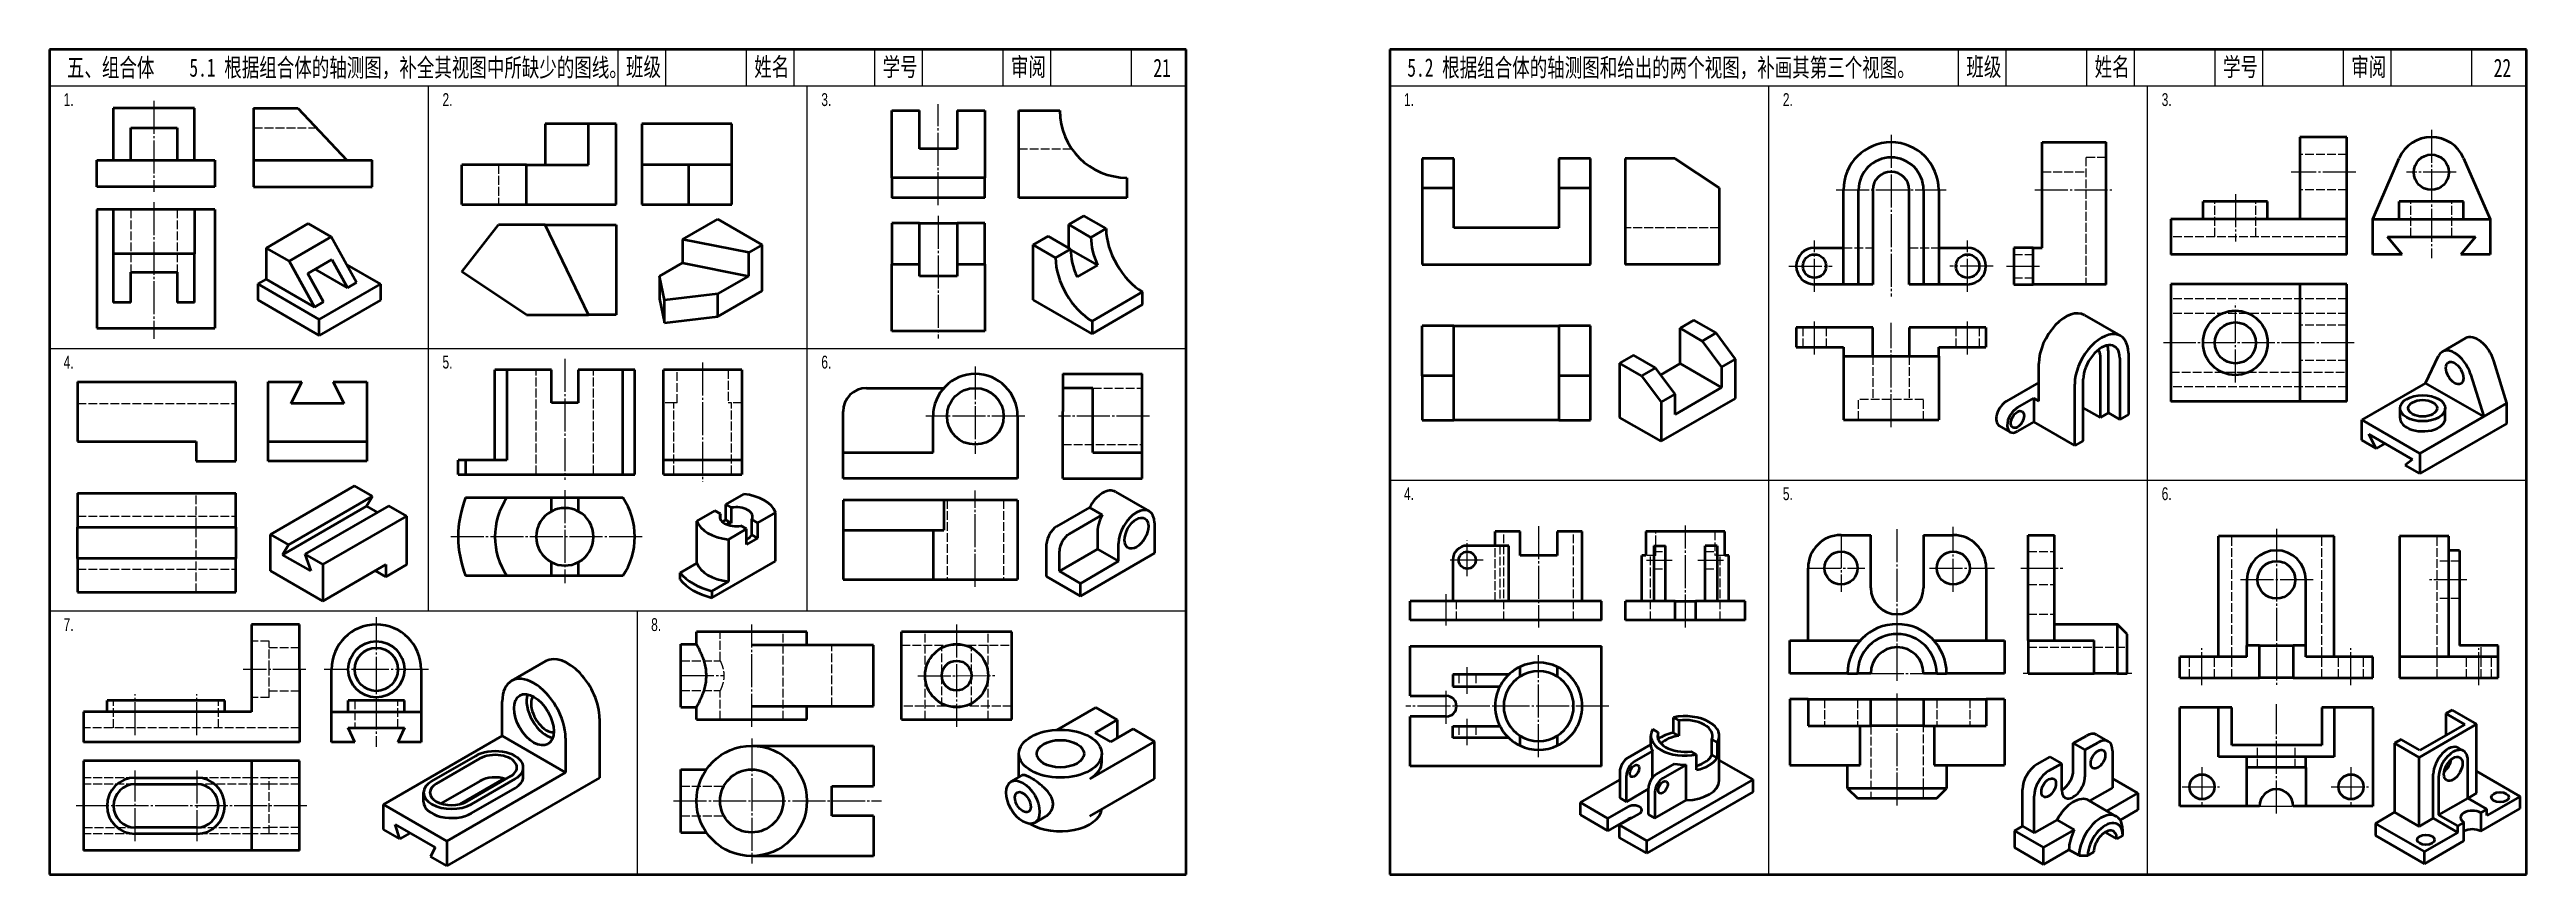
# Model space of a CAD drawing. Header units: millimetres. Extents: x 94 to 2877, y 87 to 1089.
# Drawn here: x 94 to 770, y 396 to 621 of the extents above; entities that cross this region are included whole.
import ezdxf

# ---------------------------------------------------------------- set-up
doc = ezdxf.new("R2010")
doc.units = ezdxf.units.MM
doc.header["$LTSCALE"] = 0.6
doc.linetypes.add('myCENTER', pattern=[18, 15, -1, 1, -1])
doc.linetypes.add('myHIDDEN', pattern=[5, 4, -1])
for name, color, linetype, lineweight in [('中心线', 7, 'myCENTER', 25), ('标题文字', 7, 'Continuous', 25), ('答案中心线', 1, 'myCENTER', 25), ('答案粗实线', 1, 'Continuous', 50), ('答案虚线', 1, 'myHIDDEN', 25), ('粗实线', 7, 'Continuous', 50), ('细实线', 7, 'Continuous', 25), ('虚线', 7, 'myHIDDEN', 25), ('轴测图', 7, 'Continuous', 50)]:
    doc.layers.add(name, color=color, linetype=linetype, lineweight=lineweight)
doc.styles.add('标题汉字1-5号', font='', dxfattribs={"width": 0.7, "height": 5})
doc.styles.add('标题汉字2-3.5号', font='', dxfattribs={"width": 0.7, "height": 3.5})
doc.styles.get('标题汉字1-5号').set_extended_font_data('SimSun')
doc.styles.get('标题汉字2-3.5号').set_extended_font_data('FZFangSong-Z02')

msp = doc.modelspace()

# ---------------------------------------------------------------- texts
at = {"layer": '标题文字', "width": 0.7}
for s, height, style, p in [('五、组合体\u3000  5.1 根据组合体的轴测图，补全其视图中所缺少的图线。', 5, '标题汉字1-5号', (98.812, 613.551)), ('班级', 5, '标题汉字1-5号', (251.303, 613.717)), ('姓名', 5, '标题汉字1-5号', (286.303, 613.717)), ('学号', 5, '标题汉字1-5号', (321.303, 613.717)), ('审阅', 5, '标题汉字1-5号', (356.303, 613.717)), ('21', 5, '标题汉字1-5号', (395.135, 613.448)), ('5.2 根据组合体的轴测图和给出的两个视图，补画其第三个视图。', 5, '标题汉字1-5号', (464.403, 613.551)), ('班级', 5, '标题汉字1-5号', (616.894, 613.717)), ('姓名', 5, '标题汉字1-5号', (651.894, 613.717)), ('学号', 5, '标题汉字1-5号', (686.894, 613.717)), ('审阅', 5, '标题汉字1-5号', (721.894, 613.717)), ('22', 5, '标题汉字1-5号', (760.725, 613.448)), ('1.', 3.5, '标题汉字2-3.5号', (97.915, 605.546)), ('2.', 3.5, '标题汉字2-3.5号', (201.249, 605.546)), ('3.', 3.5, '标题汉字2-3.5号', (304.582, 605.546)), ('1.', 3.5, '标题汉字2-3.5号', (463.506, 605.546)), ('2.', 3.5, '标题汉字2-3.5号', (566.84, 605.546)), ('3.', 3.5, '标题汉字2-3.5号', (670.173, 605.546)), ('4.', 3.5, '标题汉字2-3.5号', (97.915, 533.946)), ('5.', 3.5, '标题汉字2-3.5号', (201.249, 533.946)), ('6.', 3.5, '标题汉字2-3.5号', (304.582, 533.946)), ('4.', 3.5, '标题汉字2-3.5号', (463.506, 498.046)), ('5.', 3.5, '标题汉字2-3.5号', (566.84, 498.046)), ('6.', 3.5, '标题汉字2-3.5号', (670.173, 498.046)), ('7.', 3.5, '标题汉字2-3.5号', (97.915, 462.346)), ('8.', 3.5, '标题汉字2-3.5号', (258.164, 462.346))]:
    msp.add_text(s, height=height, dxfattribs=dict(at, style=style)).set_placement(p)

# ---------------------------------------------------------------- linework, layer by layer
at = {"layer": '中心线'}
for p, q in [((122.526, 606.951), (122.526, 582.133)), ((336.5, 578.472), (336.5, 606.016)), ((596.363, 597.647), (596.363, 553.632)), ((743.726, 599.086), (743.726, 564.066)), ((581.371, 582.655), (611.355, 582.655)), ((635.603, 582.655), (657.018, 582.655)), ((690.266, 581.486), (690.266, 568.572)), ((723.129, 587.486), (705.491, 587.486)), ((750.526, 587.486), (736.926, 587.486)), ((122.526, 579.339), (122.526, 542.041)), ((336.5, 575.614), (336.5, 542.117)), ((575.485, 554.908), (575.485, 568.855)), ((617.24, 554.908), (617.24, 568.855)), ((568.512, 561.881), (580.341, 561.881)), ((624.214, 561.881), (612.384, 561.881)), ((627.809, 561.881), (637.162, 561.881)), ((234.636, 536.597), (234.636, 503.597)), ((272.221, 535.57), (272.221, 503.069)), ((346.585, 534.455), (346.585, 510.703)), ((360.121, 520.92), (333.05, 520.92)), ((394.114, 520.92), (369.239, 520.92)), ((234.636, 500.741), (234.636, 475.359)), ((346.585, 474.379), (346.585, 500.681)), ((255.712, 488.05), (203.535, 488.05)), ((480.763, 477.343), (480.763, 487.013)), ((500.244, 490.962), (500.244, 463.321)), ((582.717, 488.537), (582.717, 473.037)), ((598.017, 448.737), (598.017, 490.737)), ((613.317, 473.037), (613.317, 490.737)), ((485.094, 481.675), (475.816, 481.675)), ((573.717, 479.537), (589.217, 479.537)), ((606.817, 479.537), (624.603, 479.537)), ((631.719, 479.537), (643.181, 479.537)), ((753.423, 476.316), (743.158, 476.316)), ((475.051, 463.83), (475.051, 472.391)), ((183.21, 466.117), (183.21, 430.729)), ((285.589, 436.214), (285.589, 464.098)), ((341.488, 464.098), (341.488, 436.214)), ((500.244, 427.967), (500.244, 455.726)), ((756.705, 447.585), (756.705, 457.638)), ((164.024, 451.891), (146.89, 451.891)), ((197.437, 451.891), (168.983, 451.891)), ((266.309, 450.177), (278.01, 450.177)), ((330.893, 450.154), (352.084, 450.179)), ((475.051, 437.053), (475.051, 446.639)), ((480.763, 445.254), (480.763, 452.483)), ((590.817, 450.737), (605.217, 450.737)), ((633.719, 450.737), (632.363, 450.737)), ((662.074, 450.737), (660.719, 450.737)), ((117.422, 433.923), (117.422, 445.098)), ((134.237, 433.923), (134.237, 445.098)), ((519.367, 441.846), (463.993, 441.846)), ((701.455, 412.588), (701.455, 442.392)), ((285.589, 433.039), (285.589, 398.961)), ((480.763, 431.21), (480.763, 438.439)), ((117.422, 405.018), (117.422, 424.334)), ((134.237, 424.334), (134.237, 405.018)), ((675.771, 419.853), (686.55, 419.853)), ((681.161, 425.243), (681.161, 414.463)), ((716.397, 419.853), (727.176, 419.853)), ((721.786, 425.243), (721.786, 414.463)), ((164.28, 414.676), (101.359, 414.676)), ((264.309, 416), (321.018, 416)), ((696.845, 414.588), (706.065, 414.588))]:
    msp.add_line(p, q, dxfattribs=at)
at = {"layer": '答案中心线'}
for p, q in [((690.266, 530.155), (690.266, 551.755)), ((575.485, 537.791), (575.485, 547.144)), ((596.363, 517.935), (596.363, 546.366)), ((617.24, 537.791), (617.24, 547.144)), ((722.666, 540.955), (670.666, 540.955)), ((540.249, 463.274), (540.249, 491.137)), ((701.455, 490.232), (701.455, 447.552)), ((529.613, 481.675), (536.63, 481.675)), ((543.656, 481.675), (550.674, 481.675)), ((711.492, 476.316), (691.418, 476.316)), ((681.161, 447.585), (681.161, 457.638)), ((721.786, 447.585), (721.786, 457.638)), ((598.017, 414.726), (598.017, 445.726))]:
    msp.add_line(p, q, dxfattribs=at)
at = {"layer": '答案粗实线', "extrusion": (0, 1, 0)}
for p, q in [((241.125, 589.475), (241.125, 600.692)), ((229.222, 589.475), (241.125, 589.475)), ((349.175, 585.999), (323.825, 585.999)), ((218.837, 533.57), (218.837, 508.986)), ((250.434, 505.069), (250.434, 533.57)), ((153.667, 514.081), (180.667, 514.081)), ((207.57, 508.986), (207.57, 505.069)), ((218.837, 508.986), (215.56, 508.986)), ((550.988, 489.496), (529.511, 489.496)), ((529.511, 489.496), (529.511, 482.962)), ((550.988, 482.962), (550.988, 489.496)), ((685.654, 455.308), (685.654, 488.232)), ((717.256, 488.232), (685.654, 488.232)), ((717.256, 455.308), (717.256, 488.232)), ((529.511, 482.962), (528.37, 482.962)), ((528.37, 470.534), (528.37, 482.962)), ((531.613, 485.625), (534.842, 485.625)), ((531.613, 485.625), (531.613, 481.675)), ((531.613, 481.675), (531.613, 470.534)), ((534.842, 481.675), (534.842, 485.625)), ((534.842, 470.534), (534.842, 481.675)), ((545.656, 481.675), (545.656, 485.625)), ((548.886, 485.625), (545.656, 485.625)), ((545.656, 470.534), (545.656, 481.675)), ((548.886, 485.625), (548.886, 481.675)), ((548.886, 481.675), (548.886, 470.534)), ((552.128, 482.962), (550.988, 482.962)), ((552.128, 470.534), (552.128, 482.962)), ((693.418, 476.316), (693.418, 458.376)), ((709.492, 458.376), (709.492, 476.316)), ((523.905, 465.274), (523.905, 470.534)), ((537.456, 470.534), (523.905, 470.534)), ((537.456, 465.274), (537.456, 470.534)), ((537.456, 470.534), (543.042, 470.534)), ((543.042, 470.534), (543.042, 465.274)), ((556.593, 470.534), (543.042, 470.534)), ((556.593, 465.274), (556.593, 470.534)), ((537.456, 465.274), (523.905, 465.274)), ((543.042, 465.274), (537.456, 465.274)), ((556.593, 465.274), (543.042, 465.274)), ((300.628, 458.484), (285.589, 458.484)), ((693.418, 455.308), (675.134, 455.308)), ((675.134, 449.552), (675.134, 455.308)), ((693.418, 455.308), (693.418, 458.376)), ((696.845, 458.376), (693.418, 458.376)), ((696.845, 449.552), (696.845, 458.376)), ((696.845, 458.376), (706.065, 458.376)), ((709.492, 458.376), (706.065, 458.376)), ((706.065, 458.376), (706.065, 449.552)), ((709.492, 455.308), (709.492, 458.376)), ((727.776, 455.308), (709.492, 455.308)), ((727.776, 449.552), (727.776, 455.308)), ((675.134, 449.552), (696.845, 449.552)), ((706.065, 449.552), (696.845, 449.552)), ((706.065, 449.552), (727.776, 449.552)), ((141.895, 440.353), (109.764, 440.353)), ((285.589, 441.829), (300.628, 441.829))]:
    msp.add_line(p, q, dxfattribs=at)
at = {"layer": '答案粗实线'}
for p, q in [((331.39, 562.431), (331.39, 573.614)), ((341.609, 573.614), (341.609, 562.431)), ((133.633, 565.251), (111.42, 565.251)), ((707.866, 556.955), (672.666, 556.955)), ((672.666, 556.955), (672.666, 524.955)), ((707.866, 556.955), (707.866, 549.765)), ((720.666, 556.955), (707.866, 556.955)), ((720.666, 549.765), (720.666, 556.955)), ((707.866, 549.765), (707.866, 532.145)), ((720.666, 532.145), (720.666, 549.765)), ((468.476, 531.928), (468.476, 545.549)), ((477.105, 545.549), (468.476, 545.549)), ((477.105, 545.549), (505.769, 545.549)), ((477.105, 531.928), (477.105, 545.549)), ((514.398, 545.549), (505.769, 545.549)), ((505.769, 545.549), (505.769, 531.928)), ((514.398, 531.928), (514.398, 545.549)), ((575.485, 545.144), (570.512, 545.144)), ((570.512, 545.144), (570.512, 539.791)), ((591.389, 545.144), (575.485, 545.144)), ((591.389, 537.35), (591.389, 545.144)), ((601.336, 545.144), (601.336, 537.35)), ((617.24, 545.144), (601.336, 545.144)), ((622.214, 545.144), (617.24, 545.144)), ((622.214, 545.144), (622.214, 539.791)), ((570.512, 539.791), (575.485, 539.791)), ((575.485, 539.791), (583.371, 539.791)), ((583.371, 539.791), (583.371, 537.35)), ((583.371, 537.35), (583.371, 519.935)), ((583.371, 537.35), (609.355, 537.35)), ((609.355, 539.791), (617.24, 539.791)), ((609.355, 537.35), (609.355, 539.791)), ((609.355, 537.35), (609.355, 519.935)), ((617.24, 539.791), (622.214, 539.791)), ((468.476, 531.928), (468.476, 519.898)), ((477.105, 531.928), (468.476, 531.928)), ((477.105, 519.898), (477.105, 531.928)), ((514.398, 531.928), (505.769, 531.928)), ((505.769, 531.928), (505.769, 519.898)), ((514.398, 519.898), (514.398, 531.928)), ((707.866, 532.145), (707.866, 524.955)), ((720.666, 524.955), (720.666, 532.145)), ((707.866, 524.955), (672.666, 524.955)), ((720.666, 524.955), (707.866, 524.955)), ((468.476, 519.898), (477.105, 519.898)), ((505.769, 519.898), (477.105, 519.898)), ((505.769, 519.898), (514.398, 519.898)), ((583.371, 519.935), (609.355, 519.935)), ((338.009, 498.036), (338.009, 489.855)), ((335.05, 489.855), (338.009, 489.855)), ((568.767, 443.726), (568.767, 425.726)), ((573.717, 443.726), (568.767, 443.726)), ((573.717, 443.726), (573.717, 436.526)), ((573.717, 443.726), (582.717, 443.726)), ((582.717, 443.726), (590.817, 443.726)), ((590.817, 436.526), (590.817, 443.726)), ((590.817, 443.726), (605.217, 443.726)), ((605.217, 443.726), (605.217, 436.526)), ((605.217, 443.726), (613.317, 443.726)), ((613.317, 443.726), (622.317, 443.726)), ((622.317, 443.726), (622.317, 436.526)), ((627.267, 443.726), (622.317, 443.726)), ((627.267, 443.726), (627.267, 425.726)), ((573.717, 436.526), (582.717, 436.526)), ((582.717, 436.526), (590.817, 436.526)), ((587.955, 425.726), (587.955, 436.526)), ((605.217, 436.526), (590.817, 436.526)), ((605.217, 436.526), (613.317, 436.526)), ((608.079, 436.526), (608.079, 425.726)), ((613.317, 436.526), (622.317, 436.526)), ((568.767, 425.726), (587.955, 425.726)), ((584.517, 419.426), (584.517, 425.726)), ((608.079, 425.726), (627.267, 425.726)), ((611.517, 425.726), (611.517, 419.426)), ((584.517, 419.426), (587.217, 416.726)), ((611.517, 419.426), (584.517, 419.426)), ((608.817, 416.726), (611.517, 419.426)), ((587.217, 416.726), (608.817, 416.726))]:
    msp.add_line(p, q, dxfattribs=at)
for centre, radius in [((690.266, 540.955), 8.8), ((690.266, 540.955), 5.6), ((701.455, 476.316), 5.127)]:
    msp.add_circle(centre, radius, dxfattribs=at)
msp.add_arc((701.455, 476.316), 8.037, 0, 180, dxfattribs=at)
msp.add_open_spline([(270.55, 441.581), (270.55, 441.581), (270.558, 441.595), (270.589, 441.65), (270.613, 441.692), (270.676, 441.804), (270.716, 441.874), (270.809, 442.042), (270.863, 442.14), (270.982, 442.362), (271.048, 442.485), (271.19, 442.756), (271.265, 442.903), (271.421, 443.216), (271.503, 443.382), (271.667, 443.73), (271.75, 443.912), (271.916, 444.287), (272.001, 444.486), (272.172, 444.908), (272.258, 445.129), (272.426, 445.592), (272.508, 445.833), (272.665, 446.331), (272.74, 446.588), (272.877, 447.114), (272.939, 447.384), (273.049, 447.932), (273.096, 448.21), (273.172, 448.771), (273.201, 449.054), (273.239, 449.617), (273.249, 449.899), (273.249, 450.455), (273.239, 450.736), (273.201, 451.3), (273.172, 451.583), (273.096, 452.143), (273.049, 452.422), (272.939, 452.97), (272.877, 453.24), (272.74, 453.766), (272.665, 454.023), (272.508, 454.521), (272.426, 454.762), (272.258, 455.224), (272.172, 455.446), (272.001, 455.868), (271.916, 456.067), (271.75, 456.442), (271.667, 456.623), (271.503, 456.972), (271.421, 457.138), (271.265, 457.451), (271.19, 457.598), (271.048, 457.869), (270.982, 457.992), (270.863, 458.214), (270.809, 458.312), (270.716, 458.48), (270.676, 458.55), (270.613, 458.662), (270.589, 458.704), (270.558, 458.759), (270.55, 458.773), (270.55, 458.773)], degree=3, knots=[50.0186387, 50.0186387, 50.0186387, 50.0186387, 53.1368174, 53.1368174, 56.2549962, 56.2549962, 59.3731749, 59.3731749, 62.4913536, 62.4913536, 65.6095323, 65.6095323, 68.7277111, 68.7277111, 71.8458898, 71.8458898, 74.9640685, 74.9640685, 78.0982196, 78.0982196, 81.2323707, 81.2323707, 84.3665219, 84.3665219, 87.500673, 87.500673, 90.6348241, 90.6348241, 93.7689752, 93.7689752, 96.9031263, 96.9031263, 100.0372775, 100.0372775, 103.1714286, 103.1714286, 106.3055797, 106.3055797, 109.4397308, 109.4397308, 112.5738819, 112.5738819, 115.7080331, 115.7080331, 118.8421842, 118.8421842, 121.9763353, 121.9763353, 125.1104864, 125.1104864, 128.2286651, 128.2286651, 131.3468439, 131.3468439, 134.4650226, 134.4650226, 137.5832013, 137.5832013, 140.70138, 140.70138, 143.8195587, 143.8195587, 146.9377375, 146.9377375, 150.0559162, 150.0559162, 150.0559162, 150.0559162], dxfattribs=at)
at = {"layer": '答案虚线', "extrusion": (0, 1, 0)}
for p, q in [((149.72, 599.594), (166.849, 599.594)), ((216.549, 589.475), (216.549, 578.642)), ((358.461, 593.861), (372.919, 593.861)), ((226.801, 505.069), (226.801, 533.57)), ((242.47, 505.069), (242.47, 533.57)), ((265.299, 524.597), (265.299, 533.57)), ((279.144, 533.57), (279.144, 524.597)), ((378.638, 528.634), (392.114, 528.634)), ((101.704, 524.365), (144.904, 524.365)), ((265.299, 524.597), (264.387, 524.597)), ((280.056, 524.597), (279.144, 524.597)), ((370.456, 513.205), (392.114, 513.205)), ((532.176, 482.962), (532.176, 489.496)), ((548.322, 489.496), (548.322, 482.962)), ((689.263, 449.552), (689.263, 488.232)), ((713.866, 449.552), (713.866, 488.232)), ((532.176, 482.962), (529.511, 482.962)), ((530.711, 465.274), (530.711, 482.962)), ((531.613, 484.006), (534.842, 484.006)), ((545.656, 484.006), (548.886, 484.006)), ((550.988, 482.962), (548.322, 482.962)), ((549.787, 465.274), (549.787, 482.962)), ((531.613, 479.343), (534.842, 479.343)), ((545.656, 479.343), (548.886, 479.343)), ((307.437, 441.829), (307.437, 458.484)), ((337.434, 441.829), (337.434, 458.484)), ((345.542, 441.829), (345.542, 458.484)), ((677.771, 449.552), (677.771, 455.308)), ((684.55, 449.552), (684.55, 455.308)), ((718.397, 449.552), (718.397, 455.308)), ((725.176, 449.552), (725.176, 455.308)), ((111.517, 435.923), (111.517, 443.402)), ((140.142, 435.923), (140.142, 443.402))]:
    msp.add_line(p, q, dxfattribs=at)
at = {"layer": '答案虚线'}
for p, q in [((116.207, 577.339), (116.207, 560.21)), ((128.846, 577.339), (128.846, 560.21)), ((720.666, 552.955), (672.666, 552.955)), ((720.666, 548.955), (672.666, 548.955)), ((572.29, 545.144), (572.29, 539.791)), ((578.681, 545.144), (578.681, 539.791)), ((614.045, 545.144), (614.045, 539.791)), ((620.435, 545.144), (620.435, 539.791)), ((720.666, 545.755), (707.866, 545.755)), ((591.389, 537.35), (591.389, 525.492)), ((601.336, 537.35), (601.336, 525.492)), ((720.666, 536.155), (707.866, 536.155)), ((672.666, 532.955), (720.666, 532.955)), ((720.666, 528.955), (672.666, 528.955)), ((605.22, 525.492), (587.506, 525.492)), ((587.506, 519.935), (587.506, 525.492)), ((605.22, 519.935), (605.22, 525.492)), ((101.704, 493.646), (144.904, 493.646)), ((134.104, 472.926), (134.104, 499.926)), ((101.704, 479.206), (144.904, 479.206)), ((578.217, 443.726), (578.217, 436.526)), ((587.217, 443.726), (587.217, 436.526)), ((608.817, 443.726), (608.817, 436.526)), ((617.817, 443.726), (617.817, 436.526)), ((590.817, 436.526), (590.817, 416.726)), ((605.217, 416.726), (605.217, 436.526)), ((153.982, 407.018), (153.982, 422.334))]:
    msp.add_line(p, q, dxfattribs=at)
msp.add_open_spline([(276.994, 454.231), (276.994, 454.231), (277.006, 454.206), (277.054, 454.101), (277.091, 454.022), (277.183, 453.813), (277.238, 453.684), (277.358, 453.388), (277.423, 453.221), (277.549, 452.866), (277.615, 452.665), (277.74, 452.226), (277.8, 451.989), (277.9, 451.491), (277.941, 451.23), (277.996, 450.703), (278.01, 450.436), (278.01, 449.918), (277.996, 449.651), (277.941, 449.124), (277.9, 448.863), (277.8, 448.365), (277.74, 448.128), (277.615, 447.689), (277.549, 447.488), (277.423, 447.133), (277.358, 446.966), (277.238, 446.669), (277.183, 446.54), (277.091, 446.332), (277.054, 446.253), (277.006, 446.148), (276.994, 446.123), (276.994, 446.123)], degree=3, knots=[23.3564005, 23.3564005, 23.3564005, 23.3564005, 26.2728937, 26.2728937, 29.1893869, 29.1893869, 32.1058801, 32.1058801, 35.0223733, 35.0223733, 37.9449802, 37.9449802, 40.8675871, 40.8675871, 43.7901941, 43.7901941, 46.712801, 46.712801, 49.6354079, 49.6354079, 52.5580148, 52.5580148, 55.4806217, 55.4806217, 58.4032286, 58.4032286, 61.3197218, 61.3197218, 64.236215, 64.236215, 67.1527083, 67.1527083, 70.0692015, 70.0692015, 70.0692015, 70.0692015], dxfattribs=at)
at = {"layer": '粗实线'}
for p, q in [((94.078, 620.952), (94.078, 395.952)), ((404.078, 620.952), (94.078, 620.952)), ((404.078, 395.952), (404.078, 620.952)), ((459.669, 620.952), (459.669, 395.952)), ((769.669, 620.952), (459.669, 620.952)), ((769.669, 395.952), (769.669, 620.952)), ((111.42, 577.339), (107.015, 577.339)), ((107.015, 577.339), (107.015, 544.999)), ((133.633, 577.339), (111.42, 577.339)), ((111.42, 577.339), (111.42, 565.251)), ((139.186, 577.339), (133.633, 577.339)), ((133.633, 577.339), (133.633, 565.251)), ((139.186, 577.339), (139.186, 544.999)), ((206.503, 560.328), (216.549, 573.142)), ((229.222, 573.142), (216.549, 573.142)), ((229.222, 573.142), (248.604, 573.142)), ((241.125, 548.603), (229.222, 573.142)), ((248.604, 573.142), (248.604, 548.603)), ((323.825, 573.614), (323.825, 562.431)), ((331.39, 573.614), (323.825, 573.614)), ((331.39, 573.614), (341.609, 573.614)), ((349.175, 573.614), (341.609, 573.614)), ((349.175, 562.431), (349.175, 573.614)), ((111.42, 565.251), (111.42, 551.929)), ((133.633, 551.929), (133.633, 565.251)), ((323.825, 544.117), (323.825, 562.431)), ((323.825, 562.431), (331.39, 562.431)), ((331.39, 559.156), (331.39, 562.431)), ((341.609, 562.431), (349.175, 562.431)), ((341.609, 562.431), (341.609, 559.156)), ((349.175, 562.431), (349.175, 544.117)), ((116.207, 560.21), (128.846, 560.21)), ((116.207, 551.929), (116.207, 560.21)), ((128.846, 560.21), (128.846, 551.929)), ((224.17, 548.603), (206.503, 560.328)), ((341.609, 559.156), (331.39, 559.156)), ((116.207, 551.929), (111.42, 551.929)), ((133.633, 551.929), (128.846, 551.929)), ((224.17, 548.603), (241.125, 548.603)), ((248.604, 548.603), (241.125, 548.603)), ((107.015, 544.999), (139.186, 544.999)), ((349.175, 544.117), (323.825, 544.117)), ((101.704, 499.926), (101.704, 490.686)), ((101.704, 499.926), (144.904, 499.926)), ((144.904, 490.686), (144.904, 499.926)), ((207.57, 498.741), (218.837, 498.741)), ((218.837, 498.741), (230.967, 498.741)), ((230.967, 494.973), (230.967, 498.741)), ((230.967, 498.741), (238.304, 498.741)), ((238.304, 498.741), (250.434, 498.741)), ((238.304, 498.741), (238.304, 494.973)), ((310.508, 498.036), (310.508, 489.855)), ((316.908, 498.036), (310.508, 498.036)), ((338.009, 498.036), (316.908, 498.036)), ((358.121, 498.036), (338.009, 498.036)), ((358.121, 498.036), (358.121, 476.379)), ((101.704, 482.166), (101.704, 490.686)), ((101.704, 490.686), (144.904, 490.686)), ((144.904, 490.686), (144.904, 482.166)), ((310.508, 489.855), (310.508, 476.379)), ((310.508, 489.855), (316.908, 489.855)), ((316.908, 489.855), (335.05, 489.855)), ((335.05, 489.855), (335.05, 476.379)), ((101.704, 482.166), (101.704, 472.926)), ((144.904, 482.166), (101.704, 482.166)), ((144.904, 472.926), (144.904, 482.166)), ((230.967, 477.359), (230.967, 481.127)), ((238.304, 481.127), (238.304, 477.359)), ((101.704, 472.926), (144.904, 472.926)), ((218.837, 477.359), (207.57, 477.359)), ((230.967, 477.359), (218.837, 477.359)), ((238.304, 477.359), (230.967, 477.359)), ((250.434, 477.359), (238.304, 477.359)), ((310.508, 476.379), (335.05, 476.379)), ((335.05, 476.379), (358.121, 476.379)), ((465.151, 444.639), (465.151, 458.19)), ((465.151, 458.19), (517.367, 458.19)), ((517.367, 425.502), (517.367, 458.19)), ((476.813, 450.483), (476.813, 447.254)), ((480.763, 450.483), (476.813, 450.483)), ((476.813, 447.254), (480.763, 447.254)), ((492.087, 450.483), (480.763, 450.483)), ((480.763, 447.254), (489.667, 447.254)), ((495.164, 449.919), (495.164, 452.585)), ((505.324, 452.585), (505.324, 449.919)), ((465.151, 444.639), (475.051, 444.639)), ((675.134, 414.588), (675.134, 441.532)), ((685.654, 441.532), (675.134, 441.532)), ((685.654, 428.043), (685.654, 441.532)), ((689.263, 441.532), (685.654, 441.532)), ((689.263, 431.212), (689.263, 441.532)), ((713.866, 441.532), (713.866, 431.212)), ((717.256, 441.532), (713.866, 441.532)), ((717.256, 441.532), (717.256, 428.043)), ((727.776, 441.532), (717.256, 441.532)), ((727.776, 441.532), (727.776, 414.588)), ((465.151, 425.502), (465.151, 439.053)), ((475.051, 439.053), (465.151, 439.053)), ((476.813, 433.21), (476.813, 436.439)), ((476.813, 436.439), (480.763, 436.439)), ((480.763, 433.21), (476.813, 433.21)), ((480.763, 436.439), (489.667, 436.439)), ((492.087, 433.21), (480.763, 433.21)), ((495.164, 431.108), (495.164, 433.773)), ((505.324, 433.773), (505.324, 431.108)), ((149.15, 426.903), (103.359, 426.903)), ((103.359, 426.903), (103.359, 402.449)), ((149.15, 426.903), (149.15, 402.449)), ((162.28, 426.903), (149.15, 426.903)), ((162.28, 402.449), (162.28, 426.903)), ((285.589, 431.039), (318.828, 431.039)), ((318.828, 431.039), (318.828, 420.054)), ((717.256, 428.043), (685.654, 428.043)), ((713.866, 431.212), (689.263, 431.212)), ((693.418, 425.135), (693.418, 428.043)), ((709.492, 425.135), (709.492, 428.043)), ((117.422, 422.334), (134.237, 422.334)), ((117.422, 420.581), (134.237, 420.581)), ((266.309, 407.405), (266.309, 424.596)), ((266.309, 424.596), (273.249, 424.596)), ((307.437, 420.054), (318.828, 420.054)), ((307.437, 411.946), (307.437, 420.054)), ((517.367, 425.502), (465.151, 425.502)), ((693.418, 414.588), (693.418, 425.135)), ((709.492, 425.135), (693.418, 425.135)), ((709.492, 425.135), (709.492, 414.588)), ((693.418, 414.588), (675.134, 414.588)), ((696.845, 414.588), (693.418, 414.588)), ((709.492, 414.588), (706.065, 414.588)), ((727.776, 414.588), (709.492, 414.588)), ((134.237, 408.771), (117.422, 408.771)), ((134.237, 407.018), (117.422, 407.018)), ((266.309, 407.405), (273.249, 407.405)), ((318.828, 411.946), (307.437, 411.946)), ((318.828, 411.946), (318.828, 400.961)), ((149.15, 402.449), (103.359, 402.449)), ((162.28, 402.449), (149.15, 402.449)), ((318.828, 400.961), (285.589, 400.961)), ((94.078, 395.952), (404.078, 395.952)), ((459.669, 395.952), (769.669, 395.952))]:
    msp.add_line(p, q, dxfattribs=at)
at = {"layer": '粗实线', "extrusion": (0, 1, 0)}
for p, q in [((111.42, 604.951), (111.42, 590.793)), ((133.633, 604.951), (111.42, 604.951)), ((133.633, 590.793), (133.633, 604.951)), ((149.72, 604.951), (149.72, 590.793)), ((149.72, 604.951), (161.808, 604.951)), ((161.808, 604.951), (175.13, 590.793)), ((323.825, 585.999), (323.825, 604.312)), ((323.825, 604.312), (331.39, 604.312)), ((331.39, 593.861), (331.39, 604.312)), ((341.609, 604.312), (349.175, 604.312)), ((341.609, 604.312), (341.609, 593.861)), ((349.175, 604.312), (349.175, 585.999)), ((358.461, 604.312), (369.644, 604.312)), ((358.461, 580.472), (358.461, 604.312)), ((116.207, 599.594), (128.846, 599.594)), ((116.207, 590.793), (116.207, 599.594)), ((128.846, 599.594), (128.846, 590.793)), ((229.222, 600.692), (229.222, 589.475)), ((241.125, 600.692), (229.222, 600.692)), ((248.604, 600.692), (241.125, 600.692)), ((248.604, 578.642), (248.604, 600.692)), ((255.646, 600.692), (255.646, 589.475)), ((280.185, 600.692), (255.646, 600.692)), ((280.185, 589.475), (280.185, 600.692)), ((637.603, 582.655), (637.603, 595.647)), ((637.603, 595.647), (655.018, 595.647)), ((655.018, 582.655), (655.018, 595.647)), ((707.866, 597.086), (707.866, 591.299)), ((720.666, 597.086), (707.866, 597.086)), ((720.666, 591.299), (720.666, 597.086)), ((107.015, 583.522), (107.015, 590.793)), ((107.015, 590.793), (139.186, 590.793)), ((139.186, 590.793), (139.186, 583.522)), ((149.72, 590.793), (149.72, 583.522)), ((149.72, 590.793), (182.06, 590.793)), ((182.06, 583.522), (182.06, 590.793)), ((224.17, 589.475), (206.503, 589.475)), ((206.503, 578.642), (206.503, 589.475)), ((224.17, 589.475), (229.222, 589.475)), ((224.17, 578.642), (224.17, 589.475)), ((255.646, 589.475), (255.646, 578.642)), ((268.46, 589.475), (255.646, 589.475)), ((280.185, 589.475), (268.46, 589.475)), ((268.46, 578.642), (268.46, 589.475)), ((280.185, 578.642), (280.185, 589.475)), ((341.609, 593.861), (331.39, 593.861)), ((468.476, 591.224), (468.476, 583.194)), ((477.105, 591.224), (468.476, 591.224)), ((477.105, 583.194), (477.105, 591.224)), ((514.398, 591.224), (505.769, 591.224)), ((505.769, 591.224), (505.769, 583.194)), ((514.398, 583.194), (514.398, 591.224)), ((523.794, 591.224), (523.794, 562.285)), ((537.415, 591.224), (523.794, 591.224)), ((537.415, 591.224), (549.445, 583.194)), ((707.866, 591.299), (707.866, 574.686)), ((720.666, 574.686), (720.666, 591.299)), ((727.726, 574.686), (734.916, 591.299)), ((752.537, 591.299), (759.726, 574.686)), ((139.186, 583.522), (107.015, 583.522)), ((149.72, 583.522), (182.06, 583.522)), ((323.825, 585.999), (323.825, 580.472)), ((349.175, 580.472), (349.175, 585.999)), ((387.958, 585.999), (387.958, 580.472)), ((468.476, 583.194), (468.476, 562.285)), ((468.476, 583.194), (477.105, 583.194)), ((477.105, 572.331), (477.105, 583.194)), ((505.769, 583.194), (505.769, 572.331)), ((505.769, 583.194), (514.398, 583.194)), ((514.398, 562.285), (514.398, 583.194)), ((549.445, 583.194), (549.445, 562.285)), ((583.371, 556.908), (583.371, 582.655)), ((587.506, 556.908), (587.506, 582.655)), ((591.389, 582.655), (591.389, 556.908)), ((601.336, 556.908), (601.336, 582.655)), ((605.22, 582.655), (605.22, 556.908)), ((609.355, 582.655), (609.355, 556.908)), ((637.603, 566.855), (637.603, 582.655)), ((655.018, 556.908), (655.018, 582.655)), ((206.503, 578.642), (224.17, 578.642)), ((224.17, 578.642), (248.604, 578.642)), ((255.646, 578.642), (268.46, 578.642)), ((268.46, 578.642), (280.185, 578.642)), ((349.175, 580.472), (323.825, 580.472)), ((387.958, 580.472), (358.461, 580.472)), ((707.866, 574.686), (672.666, 574.686)), ((672.666, 574.686), (672.666, 565.086)), ((699.066, 579.486), (681.466, 579.486)), ((681.466, 574.686), (681.466, 579.486)), ((699.066, 574.686), (699.066, 579.486)), ((720.666, 574.686), (707.866, 574.686)), ((720.666, 565.086), (720.666, 574.686)), ((727.726, 565.086), (727.726, 574.686)), ((727.726, 574.686), (759.726, 574.686)), ((752.526, 579.486), (734.926, 579.486)), ((734.926, 574.686), (734.926, 579.486)), ((752.526, 574.686), (752.526, 579.486)), ((759.726, 574.686), (759.726, 565.086)), ((505.769, 572.331), (477.105, 572.331)), ((735.726, 565.086), (731.726, 569.886)), ((731.726, 569.886), (755.726, 569.886)), ((755.726, 569.886), (751.726, 565.086)), ((468.476, 562.285), (514.398, 562.285)), ((549.445, 562.285), (523.794, 562.285)), ((575.485, 566.855), (583.371, 566.855)), ((609.355, 566.855), (617.24, 566.855)), ((629.809, 566.855), (629.809, 556.908)), ((635.162, 566.855), (629.809, 566.855)), ((635.162, 566.855), (637.603, 566.855)), ((635.162, 556.908), (635.162, 566.855)), ((720.666, 565.086), (672.666, 565.086)), ((735.726, 565.086), (727.726, 565.086)), ((759.726, 565.086), (751.726, 565.086)), ((583.371, 556.908), (575.485, 556.908)), ((587.506, 556.908), (583.371, 556.908)), ((591.389, 556.908), (587.506, 556.908)), ((605.22, 556.908), (601.336, 556.908)), ((609.355, 556.908), (605.22, 556.908)), ((617.24, 556.908), (609.355, 556.908)), ((629.809, 556.908), (635.162, 556.908)), ((655.018, 556.908), (635.162, 556.908)), ((101.704, 530.281), (101.704, 514.081)), ((101.704, 530.281), (144.904, 530.281)), ((144.904, 508.681), (144.904, 530.281)), ((153.667, 514.081), (153.667, 530.281)), ((153.667, 530.281), (162.907, 530.281)), ((159.947, 524.365), (162.907, 530.281)), ((171.426, 530.281), (180.667, 530.281)), ((171.426, 530.281), (174.387, 524.365)), ((180.667, 530.281), (180.667, 514.081)), ((218.837, 533.57), (215.56, 533.57)), ((215.56, 508.986), (215.56, 533.57)), ((230.967, 533.57), (218.837, 533.57)), ((230.967, 524.597), (230.967, 533.57)), ((250.434, 533.57), (238.304, 533.57)), ((238.304, 533.57), (238.304, 524.597)), ((253.712, 533.57), (250.434, 533.57)), ((253.712, 505.069), (253.712, 533.57)), ((261.53, 508.986), (261.53, 533.57)), ((282.913, 533.57), (261.53, 533.57)), ((282.913, 533.57), (282.913, 508.986)), ((316.908, 528.634), (338.009, 528.634)), ((370.456, 532.455), (370.456, 528.634)), ((370.456, 532.455), (392.114, 532.455)), ((370.456, 528.634), (370.456, 522.234)), ((378.638, 528.634), (370.456, 528.634)), ((378.638, 522.234), (378.638, 528.634)), ((392.114, 520.92), (392.114, 532.455)), ((174.387, 524.365), (159.947, 524.365)), ((238.304, 524.597), (230.967, 524.597)), ((310.508, 511.039), (310.508, 522.234)), ((335.05, 511.039), (335.05, 520.92)), ((358.121, 520.92), (358.121, 503.961)), ((370.456, 503.961), (370.456, 522.234)), ((378.638, 511.039), (378.638, 522.234)), ((392.114, 511.039), (392.114, 520.92)), ((101.704, 514.081), (134.104, 514.081)), ((134.104, 514.081), (134.104, 508.681)), ((153.667, 508.681), (153.667, 514.081)), ((180.667, 514.081), (180.667, 508.681)), ((134.104, 508.681), (144.904, 508.681)), ((180.667, 508.681), (153.667, 508.681)), ((207.57, 508.986), (205.535, 508.986)), ((205.535, 505.069), (205.535, 508.986)), ((215.56, 508.986), (207.57, 508.986)), ((282.913, 508.986), (261.53, 508.986)), ((261.53, 505.069), (261.53, 508.986)), ((282.913, 508.986), (282.913, 505.069)), ((310.508, 511.039), (335.05, 511.039)), ((310.508, 503.961), (310.508, 511.039)), ((378.638, 511.039), (392.114, 511.039)), ((392.114, 503.961), (392.114, 511.039)), ((205.535, 505.069), (207.57, 505.069)), ((207.57, 505.069), (250.434, 505.069)), ((250.434, 505.069), (253.712, 505.069)), ((261.53, 505.069), (282.913, 505.069)), ((358.121, 503.961), (310.508, 503.961)), ((370.456, 503.961), (392.114, 503.961)), ((495.164, 489.496), (488.364, 489.496)), ((488.364, 485.625), (488.364, 489.496)), ((495.164, 482.962), (495.164, 489.496)), ((512.123, 489.496), (505.324, 489.496)), ((505.324, 489.496), (505.324, 482.962)), ((512.123, 470.534), (512.123, 489.496)), ((582.717, 488.537), (590.817, 488.537)), ((590.817, 474.137), (590.817, 488.537)), ((605.217, 488.537), (613.317, 488.537)), ((605.217, 488.537), (605.217, 474.137)), ((633.719, 488.537), (640.919, 488.537)), ((633.719, 479.537), (633.719, 488.537)), ((640.919, 479.537), (640.919, 488.537)), ((748.515, 488.232), (735.026, 488.232)), ((735.026, 488.232), (735.026, 455.308)), ((748.515, 455.308), (748.515, 488.232)), ((476.813, 481.675), (476.813, 470.534)), ((492.087, 485.625), (480.763, 485.625)), ((492.087, 470.534), (492.087, 485.625)), ((505.324, 482.962), (495.164, 482.962)), ((751.423, 484.353), (748.515, 484.353)), ((751.423, 484.353), (751.423, 476.316)), ((573.717, 459.737), (573.717, 479.537)), ((622.317, 479.537), (622.317, 459.737)), ((633.719, 459.737), (633.719, 479.537)), ((640.919, 459.737), (640.919, 479.537)), ((751.423, 476.316), (751.423, 458.376)), ((465.151, 465.274), (465.151, 470.534)), ((517.367, 470.534), (465.151, 470.534)), ((517.367, 465.274), (517.367, 470.534)), ((149.15, 464.117), (149.15, 451.891)), ((162.28, 464.117), (149.15, 464.117)), ((162.28, 451.891), (162.28, 464.117)), ((300.628, 462.098), (270.55, 462.098)), ((270.55, 458.773), (270.55, 462.098)), ((300.628, 458.484), (300.628, 462.098)), ((356.527, 462.098), (326.449, 462.098)), ((326.449, 458.484), (326.449, 462.098)), ((356.527, 458.484), (356.527, 462.098)), ((517.367, 465.274), (465.151, 465.274)), ((568.767, 450.737), (568.767, 459.737)), ((568.767, 459.737), (587.955, 459.737)), ((608.079, 459.737), (627.267, 459.737)), ((627.267, 459.737), (627.267, 450.737)), ((633.719, 459.737), (633.719, 450.737)), ((633.719, 459.737), (651.719, 459.737)), ((640.919, 464.237), (658.019, 464.237)), ((651.719, 450.737), (651.719, 459.737)), ((658.019, 464.237), (658.019, 450.737)), ((660.719, 461.537), (658.019, 464.237)), ((660.719, 450.737), (660.719, 461.537)), ((266.309, 450.177), (266.309, 458.773)), ((266.309, 458.773), (270.55, 458.773)), ((318.828, 458.484), (300.628, 458.484)), ((318.828, 441.829), (318.828, 458.484)), ((326.449, 441.829), (326.449, 458.484)), ((356.527, 441.829), (356.527, 458.484)), ((761.971, 455.308), (735.026, 455.308)), ((735.026, 455.308), (735.026, 449.552)), ((761.971, 458.376), (751.423, 458.376)), ((761.971, 455.308), (761.971, 458.376)), ((761.971, 449.552), (761.971, 455.308)), ((149.15, 451.891), (149.15, 440.353)), ((162.28, 451.891), (162.28, 432.06)), ((170.983, 440.353), (170.983, 451.891)), ((195.437, 451.891), (195.437, 440.353)), ((266.309, 441.581), (266.309, 450.177)), ((584.517, 450.737), (568.767, 450.737)), ((584.517, 450.737), (587.217, 450.737)), ((590.817, 450.737), (587.217, 450.737)), ((608.817, 450.737), (605.217, 450.737)), ((608.817, 450.737), (611.517, 450.737)), ((627.267, 450.737), (611.517, 450.737)), ((633.719, 450.737), (651.719, 450.737)), ((658.019, 450.737), (651.719, 450.737)), ((658.019, 450.737), (660.719, 450.737)), ((735.026, 449.552), (761.971, 449.552)), ((103.359, 440.353), (103.359, 432.06)), ((109.764, 440.353), (103.359, 440.353)), ((117.422, 443.402), (109.764, 443.402)), ((109.764, 440.353), (109.764, 443.402)), ((134.237, 443.402), (117.422, 443.402)), ((141.895, 443.402), (134.237, 443.402)), ((141.895, 440.353), (141.895, 443.402)), ((149.15, 440.353), (141.895, 440.353)), ((170.983, 432.06), (170.983, 440.353)), ((170.983, 440.353), (195.437, 440.353)), ((190.868, 443.402), (175.552, 443.402)), ((175.552, 440.353), (175.552, 443.402)), ((190.868, 440.353), (190.868, 443.402)), ((195.437, 440.353), (195.437, 432.06)), ((266.309, 441.581), (270.55, 441.581)), ((270.55, 438.214), (270.55, 441.581)), ((300.628, 438.214), (300.628, 441.829)), ((300.628, 441.829), (318.828, 441.829)), ((326.449, 438.214), (326.449, 441.829)), ((356.527, 438.214), (356.527, 441.829)), ((177.305, 432.06), (175.552, 435.923)), ((175.552, 435.923), (190.868, 435.923)), ((190.868, 435.923), (189.115, 432.06)), ((270.55, 438.214), (300.628, 438.214)), ((326.449, 438.214), (356.527, 438.214)), ((162.28, 432.06), (103.359, 432.06)), ((177.305, 432.06), (170.983, 432.06)), ((195.437, 432.06), (189.115, 432.06))]:
    msp.add_line(p, q, dxfattribs=at)
at = {"layer": '粗实线'}
for centre, radius in [((743.726, 587.486), 4.8), ((575.485, 561.881), 3.195), ((617.24, 561.881), 3.195), ((346.585, 520.92), 7.715), ((480.763, 481.675), 2.331), ((582.717, 479.537), 4.5), ((613.317, 479.537), 4.5), ((183.21, 451.891), 7.658), ((183.21, 451.891), 5.905), ((341.488, 450.177), 8.596), ((341.488, 450.177), 4.054), ((285.589, 416), 15.039), ((285.589, 416), 8.596), ((681.161, 419.853), 3.39), ((721.786, 419.853), 3.39)]:
    msp.add_circle(centre, radius, dxfattribs=at)
for centre, radius, start, end in [((387.958, 604.312), 18.313, 180, 270), ((596.363, 582.655), 12.992, 0, 180), ((743.726, 587.486), 9.6, 23.401839, 156.598161), ((596.363, 582.655), 8.857, 0, 180), ((596.363, 582.655), 4.974, 0, 180), ((575.485, 561.881), 4.974, 90, 270), ((617.24, 561.881), 4.974, 270, 90), ((316.908, 522.234), 6.4, 90, 180), ((346.585, 520.92), 11.535, 0, 180), ((234.636, 488.05), 29.1, 158.445359, 201.554641), ((234.636, 488.05), 19.076, 145.913569, 214.086431), ((234.636, 488.05), 7.835, 117.91868, 242.08132), ((234.636, 488.05), 7.835, 62.08132, 117.91868), ((234.636, 488.05), 7.835, 297.91868, 62.08132), ((234.636, 488.05), 19.076, 325.913569, 34.086431), ((582.717, 479.537), 9, 90, 180), ((613.317, 479.537), 9, 0, 90), ((234.636, 488.05), 7.835, 242.08132, 297.91868), ((480.763, 481.675), 3.95, 90, 180), ((598.017, 474.137), 7.2, 180, 0), ((183.21, 451.891), 12.227, 0, 180), ((598.017, 450.737), 13.5, 0, 180), ((598.017, 450.737), 10.8, 0, 180), ((500.244, 441.846), 11.879, 64.683326, 115.316674), ((598.017, 450.737), 7.2, 0, 180), ((500.244, 441.846), 11.879, 115.316674, 244.683326), ((500.244, 441.846), 9.538, 122.179545, 237.820455), ((500.244, 441.846), 9.538, 57.820455, 122.179545), ((500.244, 441.846), 11.879, 295.316674, 64.683326), ((500.244, 441.846), 9.538, 302.179545, 57.820455), ((475.051, 441.846), 2.793, 270, 90), ((500.244, 441.846), 9.538, 237.820455, 302.179545), ((500.244, 441.846), 11.879, 244.683326, 295.316674), ((117.422, 414.676), 7.658, 90, 270), ((117.422, 414.676), 5.905, 90, 270), ((134.237, 414.676), 7.658, 270, 90), ((134.237, 414.676), 5.905, 270, 90), ((701.455, 414.588), 4.61, 0, 180)]:
    msp.add_arc(centre, radius, start, end, dxfattribs=at)
at = {"layer": '细实线'}
for p, q in [((249.078, 620.952), (249.078, 610.952)), ((262.078, 620.952), (262.078, 610.952)), ((284.078, 620.952), (284.078, 610.952)), ((297.078, 620.952), (297.078, 610.952)), ((319.078, 620.952), (319.078, 610.952)), ((332.078, 620.952), (332.078, 610.952)), ((354.078, 620.952), (354.078, 610.952)), ((367.078, 620.952), (367.078, 610.952)), ((389.078, 620.952), (389.078, 610.952)), ((614.669, 620.952), (614.669, 610.952)), ((627.669, 620.952), (627.669, 610.952)), ((649.669, 620.952), (649.669, 610.952)), ((662.669, 620.952), (662.669, 610.952)), ((684.669, 620.952), (684.669, 610.952)), ((697.669, 620.952), (697.669, 610.952)), ((719.669, 620.952), (719.669, 610.952)), ((732.669, 620.952), (732.669, 610.952)), ((754.669, 620.952), (754.669, 610.952)), ((404.078, 610.952), (94.078, 610.952)), ((197.412, 467.752), (197.412, 610.952)), ((300.745, 467.752), (300.745, 610.952)), ((769.669, 610.952), (459.669, 610.952)), ((563.002, 395.952), (563.002, 610.952)), ((666.336, 395.952), (666.336, 610.952)), ((404.078, 539.352), (94.078, 539.352)), ((459.669, 503.452), (769.669, 503.452)), ((404.078, 467.752), (94.078, 467.752)), ((254.327, 467.752), (254.327, 395.952))]:
    msp.add_line(p, q, dxfattribs=at)
at = {"layer": '虚线', "extrusion": (0, 1, 0)}
for p, q in [((649.461, 591.512), (649.461, 582.655)), ((655.018, 591.512), (649.461, 591.512)), ((720.666, 592.286), (707.866, 592.286)), ((637.603, 587.628), (649.461, 587.628)), ((649.461, 582.655), (649.461, 556.908)), ((720.666, 582.686), (707.866, 582.686)), ((684.666, 569.886), (684.666, 579.486)), ((695.866, 569.886), (695.866, 579.486)), ((738.126, 569.886), (738.126, 579.486)), ((749.326, 569.886), (749.326, 579.486)), ((549.445, 572.331), (523.794, 572.331)), ((720.666, 569.886), (672.666, 569.886)), ((583.371, 566.855), (591.389, 566.855)), ((601.336, 566.855), (609.355, 566.855)), ((629.809, 565.076), (635.162, 565.076)), ((629.809, 558.686), (635.162, 558.686)), ((264.387, 524.597), (261.53, 524.597)), ((264.387, 505.069), (264.387, 524.597)), ((282.913, 524.597), (280.056, 524.597)), ((280.056, 505.069), (280.056, 524.597)), ((490.706, 465.274), (490.706, 489.496)), ((509.782, 465.274), (509.782, 489.496)), ((745.347, 449.552), (745.347, 488.232)), ((488.364, 470.534), (488.364, 485.625)), ((489.667, 485.625), (489.667, 470.534)), ((633.719, 484.037), (640.919, 484.037)), ((751.423, 481.442), (745.347, 481.442)), ((633.719, 475.037), (640.919, 475.037)), ((477.844, 465.274), (477.844, 470.534)), ((633.719, 466.937), (640.919, 466.937)), ((751.423, 471.189), (745.347, 471.189)), ((153.982, 459.549), (149.15, 459.549)), ((153.982, 451.891), (153.982, 459.549)), ((276.994, 454.231), (276.994, 462.098)), ((294.185, 438.214), (294.185, 462.098)), ((332.893, 438.214), (332.893, 462.098)), ((350.084, 438.214), (350.084, 462.098)), ((162.28, 457.796), (153.982, 457.796)), ((266.309, 454.231), (276.994, 454.231)), ((326.449, 458.484), (356.527, 458.484)), ((633.719, 457.937), (660.719, 457.937)), ((753.315, 449.552), (753.315, 455.308)), ((757.36, 449.552), (757.36, 458.376)), ((760.095, 449.552), (760.095, 455.308)), ((153.982, 444.233), (153.982, 451.891)), ((162.28, 445.985), (153.982, 445.985)), ((266.309, 446.123), (276.994, 446.123)), ((276.994, 438.214), (276.994, 446.123)), ((153.982, 444.233), (149.15, 444.233)), ((177.305, 443.402), (177.305, 435.923)), ((189.115, 435.923), (189.115, 443.402)), ((356.527, 441.829), (326.449, 441.829)), ((162.28, 435.923), (103.359, 435.923))]:
    msp.add_line(p, q, dxfattribs=at)
at = {"layer": '虚线'}
for p, q in [((338.871, 498.036), (338.871, 476.379)), ((354.3, 498.036), (354.3, 476.379)), ((478.432, 450.483), (478.432, 447.254)), ((483.094, 450.483), (483.094, 447.254)), ((478.432, 436.439), (478.432, 433.21)), ((483.094, 436.439), (483.094, 433.21)), ((696.328, 425.135), (696.328, 431.212)), ((706.582, 425.135), (706.582, 431.212)), ((117.422, 422.334), (103.359, 422.334)), ((117.422, 420.581), (103.359, 420.581)), ((149.15, 422.334), (134.237, 422.334)), ((153.982, 420.581), (134.237, 420.581)), ((153.982, 422.334), (149.15, 422.334)), ((162.28, 422.334), (153.982, 422.334)), ((162.28, 420.581), (153.982, 420.581)), ((266.309, 420.054), (278.01, 420.054)), ((103.359, 408.771), (117.422, 408.771)), ((117.422, 407.018), (103.359, 407.018)), ((134.237, 408.771), (153.982, 408.771)), ((149.15, 407.018), (134.237, 407.018)), ((153.982, 407.018), (149.15, 407.018)), ((162.28, 408.771), (153.982, 408.771)), ((162.28, 407.018), (153.982, 407.018)), ((266.309, 411.946), (278.01, 411.946))]:
    msp.add_line(p, q, dxfattribs=at)
at = {"layer": '轴测图', "extrusion": (0, 0.816497, 0.57735)}
for p, q in [((266.738, 569.183), (276.331, 574.722)), ((276.331, 574.722), (288.477, 567.709)), ((376.168, 575.608), (372.053, 573.232)), ((382.251, 572.096), (376.168, 575.608)), ((164.66, 573.459), (153.142, 566.808)), ((170.928, 569.84), (159.41, 563.189)), ((164.66, 573.459), (170.928, 569.84)), ((177.836, 557.374), (170.928, 569.84)), ((266.738, 569.183), (266.738, 562.772)), ((284.776, 565.572), (266.738, 569.183)), ((288.477, 567.709), (284.776, 565.572)), ((288.477, 555.107), (288.477, 567.709)), ((366.495, 570.023), (362.38, 567.647)), ((362.38, 567.647), (368.463, 564.135)), ((362.38, 552.674), (362.38, 567.647)), ((372.578, 566.511), (366.495, 570.023)), ((372.053, 566.814), (372.053, 573.232)), ((372.053, 573.232), (378.136, 569.72)), ((378.136, 569.72), (382.251, 572.096)), ((153.142, 566.808), (153.142, 558.331)), ((153.142, 566.808), (159.41, 563.189)), ((159.41, 563.189), (166.318, 550.723)), ((164.506, 559.906), (171.06, 563.69)), ((175.354, 555.94), (166.496, 561.055)), ((171.06, 563.69), (175.354, 555.94)), ((175.127, 562.263), (184.31, 556.962)), ((266.738, 562.772), (260.465, 559.15)), ((266.738, 562.772), (284.776, 559.161)), ((284.776, 559.161), (284.776, 565.572)), ((368.463, 564.135), (372.578, 566.511)), ((372.578, 566.365), (379.917, 562.128)), ((379.917, 562.128), (374.359, 558.919)), ((153.142, 558.331), (150.858, 557.012)), ((150.858, 557.012), (150.858, 552.659)), ((150.858, 557.012), (167.627, 547.33)), ((166.318, 550.723), (153.142, 558.331)), ((168.8, 552.157), (164.506, 559.906)), ((167.627, 547.33), (184.31, 556.962)), ((177.836, 557.374), (175.354, 555.94)), ((184.31, 556.962), (184.31, 552.608)), ((260.465, 559.15), (260.465, 552.959)), ((261.835, 552.617), (260.465, 559.15)), ((276.383, 554.315), (261.835, 552.617)), ((276.383, 554.315), (284.776, 559.161)), ((276.383, 548.124), (288.477, 555.107)), ((276.383, 548.124), (276.383, 554.315)), ((392.212, 554.843), (378.424, 546.882)), ((392.212, 551.372), (392.212, 554.843)), ((150.858, 552.659), (167.627, 542.977)), ((168.8, 552.157), (166.318, 550.723)), ((184.31, 552.608), (167.627, 542.977)), ((167.627, 542.977), (167.627, 547.33)), ((260.465, 552.959), (261.835, 546.426)), ((261.835, 546.426), (261.835, 552.617)), ((261.835, 546.426), (276.383, 548.124)), ((378.424, 543.411), (362.38, 552.674)), ((392.212, 551.372), (378.424, 543.411)), ((649.138, 548.508), (658.943, 542.847)), ((378.424, 546.882), (378.424, 543.411)), ((542.608, 547.119), (538.794, 544.918)), ((538.794, 535.276), (538.794, 544.918)), ((538.794, 544.918), (544.814, 541.442)), ((548.627, 543.644), (542.608, 547.119)), ((548.627, 543.644), (544.814, 541.442)), ((544.814, 541.442), (550.13, 534.275)), ((553.944, 536.477), (548.627, 543.644)), ((753.056, 542.193), (746.721, 538.535)), ((526.127, 537.604), (522.313, 535.402)), ((522.313, 535.402), (522.313, 520.634)), ((528.332, 531.927), (522.313, 535.402)), ((532.146, 534.128), (526.127, 537.604)), ((532.146, 534.128), (528.332, 531.927)), ((537.463, 526.961), (532.146, 534.128)), ((533.543, 532.245), (538.794, 535.276)), ((550.13, 528.731), (538.794, 535.276)), ((550.13, 534.275), (553.944, 536.477)), ((550.13, 534.275), (550.13, 528.731)), ((553.944, 525.806), (553.944, 536.477)), ((636.651, 525.054), (636.651, 535.326)), ((653.442, 520.572), (653.442, 537.311)), ((655.629, 521.835), (655.629, 538.574)), ((658.758, 536.767), (658.758, 520.028)), ((661.086, 538.112), (661.086, 521.373)), ((742.161, 529.972), (745.72, 537.412)), ((764.336, 524.485), (760.777, 536.034)), ((528.332, 531.927), (533.649, 524.759)), ((533.649, 524.759), (537.463, 526.961)), ((550.13, 528.731), (537.463, 521.418)), ((537.463, 521.418), (537.463, 526.961)), ((636.651, 530.121), (627.823, 525.024)), ((646.456, 512.926), (646.456, 529.665)), ((648.784, 514.27), (648.784, 531.009)), ((742.161, 529.972), (724.738, 519.912)), ((758, 520.827), (742.161, 529.972)), ((754.442, 532.377), (758, 520.827)), ((533.649, 514.089), (522.313, 520.634)), ((533.649, 514.089), (553.944, 525.806)), ((533.649, 524.759), (533.649, 514.089)), ((630.837, 523.284), (635.276, 525.847)), ((635.276, 525.847), (636.651, 525.054)), ((635.276, 525.847), (635.276, 519.38)), ((653.442, 520.572), (648.784, 523.262)), ((655.629, 521.835), (653.442, 520.572)), ((658.758, 520.028), (655.629, 521.835)), ((661.086, 521.373), (658.758, 520.028)), ((735.209, 520.37), (735.209, 523.113)), ((758, 520.827), (740.577, 510.768)), ((747.529, 520.37), (747.529, 523.113)), ((764.336, 524.485), (758, 520.827)), ((764.336, 518.998), (764.336, 524.485)), ((625.843, 518.361), (628.857, 516.621)), ((635.276, 519.38), (630.837, 516.817)), ((646.456, 512.926), (635.276, 519.38)), ((648.784, 514.27), (646.456, 512.926)), ((724.738, 514.426), (724.738, 519.912)), ((724.738, 519.912), (740.577, 510.768)), ((728.698, 512.139), (724.738, 514.426)), ((728.698, 512.139), (726.718, 516.026)), ((726.718, 516.026), (738.597, 509.167)), ((731.074, 513.511), (728.698, 512.139)), ((764.336, 518.998), (740.577, 505.281)), ((738.597, 509.167), (736.617, 507.567)), ((740.577, 505.281), (736.617, 507.567)), ((740.577, 510.768), (740.577, 505.281)), ((154.319, 488.72), (177.229, 501.948)), ((182.13, 499.118), (177.229, 501.948)), ((384.814, 500.333), (394.002, 495.028)), ((157.649, 483.175), (180.56, 496.402)), ((159.219, 485.891), (182.13, 499.118)), ((186.648, 496.51), (163.738, 483.283)), ((168.638, 480.453), (191.548, 493.681)), ((182.13, 499.118), (180.56, 496.402)), ((180.56, 496.402), (183.51, 494.699)), ((191.548, 493.681), (186.648, 496.51)), ((191.548, 480.453), (191.548, 493.681)), ((270.65, 492.338), (275.551, 495.167)), ((277.074, 494.288), (275.551, 495.167)), ((277.074, 492.77), (277.074, 494.288)), ((278.515, 496.879), (283.417, 499.709)), ((278.515, 492.692), (278.515, 496.879)), ((278.515, 496.879), (280.038, 496)), ((280.038, 496), (280.038, 491.813)), ((292.057, 494.721), (287.155, 491.891)), ((292.057, 481.423), (292.057, 494.721)), ((377.715, 496.018), (368.762, 490.849)), ((372.233, 488.845), (381.186, 494.014)), ((377.715, 496.018), (381.186, 494.014)), ((154.319, 478.8), (154.319, 488.72)), ((154.319, 488.72), (159.219, 485.891)), ((270.65, 480.867), (270.65, 492.338)), ((277.57, 492.147), (278.515, 492.692)), ((280.038, 491.813), (278.515, 492.692)), ((284.191, 490.179), (279.289, 487.349)), ((279.289, 487.349), (279.289, 475.879)), ((284.191, 490.179), (282.668, 491.058)), ((284.191, 485.993), (284.191, 490.179)), ((287.155, 487.704), (284.191, 485.993)), ((285.633, 492.77), (287.155, 491.891)), ((285.633, 488.583), (285.633, 492.77)), ((287.155, 487.704), (285.633, 488.583)), ((287.155, 491.891), (287.155, 487.704)), ((379.931, 489.509), (379.931, 484.669)), ((395.436, 491.86), (395.436, 483.552)), ((157.649, 483.175), (159.219, 485.891)), ((165.307, 478.754), (157.649, 483.175)), ((163.738, 483.283), (168.638, 480.453)), ((163.738, 483.283), (165.307, 478.754)), ((168.638, 480.453), (168.638, 470.533)), ((168.638, 470.533), (185.821, 480.453)), ((185.821, 477.147), (191.548, 480.453)), ((185.821, 480.453), (185.821, 477.147)), ((266.097, 478.239), (270.65, 480.867)), ((274.737, 471.423), (292.057, 481.423)), ((366.047, 477.194), (366.047, 486.146)), ((379.931, 484.669), (369.518, 478.657)), ((369.518, 478.657), (369.518, 484.142)), ((395.436, 483.552), (375.235, 471.889)), ((375.235, 475.356), (385.648, 481.368)), ((379.931, 484.669), (385.648, 481.368)), ((385.648, 481.368), (385.648, 486.209)), ((154.319, 478.8), (168.638, 470.533)), ((185.821, 477.147), (182.957, 478.8)), ((266.097, 476.411), (266.097, 478.239)), ((279.289, 475.879), (274.737, 473.251)), ((274.737, 473.251), (274.737, 471.423)), ((366.047, 477.194), (375.235, 471.889)), ((369.518, 478.657), (375.235, 475.356)), ((375.235, 471.889), (375.235, 475.356)), ((229.357, 454.096), (220.072, 448.735)), ((217.54, 433.718), (217.54, 443.138)), ((368.923, 435.402), (379.465, 441.488)), ((379.465, 441.488), (385.301, 438.119)), ((749.391, 440.809), (747.71, 439.839)), ((747.71, 439.839), (752.828, 436.884)), ((747.71, 439.839), (747.71, 433.929)), ((749.391, 440.809), (756.081, 436.947)), ((217.54, 433.718), (185.161, 415.024)), ((217.54, 433.718), (234.831, 423.734)), ((234.831, 433.155), (234.831, 423.734)), ((244.116, 438.516), (244.116, 422.324)), ((379.249, 434.625), (385.301, 438.119)), ((383.556, 432.138), (379.249, 434.625)), ((389.608, 435.632), (383.556, 432.138)), ((385.301, 438.119), (385.301, 433.145)), ((389.608, 435.632), (395.444, 432.262)), ((530.846, 431.248), (530.846, 433.728)), ((532.87, 434.687), (531.391, 435.541)), ((532.87, 432.77), (532.87, 434.687)), ((537.028, 434.609), (537.028, 438.796)), ((537.028, 438.796), (538.507, 437.942)), ((538.507, 433.755), (537.028, 434.609)), ((538.507, 437.942), (538.507, 433.755)), ((547.466, 432.77), (548.945, 431.916)), ((547.466, 428.583), (547.466, 432.77)), ((549.489, 421.58), (549.489, 433.728)), ((646.073, 431.734), (649.637, 433.792)), ((652.437, 434.069), (655.605, 432.24)), ((735.51, 432.795), (733.72, 431.762)), ((740.628, 429.84), (735.51, 432.795)), ((756.081, 436.947), (740.409, 427.899)), ((752.828, 436.884), (740.628, 429.84)), ((756.081, 418.095), (756.081, 436.947)), ((198.336, 421.39), (210.225, 428.254)), ((199.575, 420.674), (211.465, 427.539)), ((358.497, 422.518), (358.497, 428.898)), ((395.444, 432.262), (377.785, 422.067)), ((381.095, 426.68), (381.095, 428.898)), ((395.444, 422.045), (395.444, 432.262)), ((530.846, 431.4), (524.567, 427.774)), ((526.359, 426.74), (531.299, 429.592)), ((531.299, 422.347), (531.299, 429.592)), ((532.359, 423.275), (537.299, 426.128)), ((540.434, 425.869), (534.151, 422.241)), ((540.434, 416.2), (540.434, 425.869)), ((543.308, 428.661), (541.829, 429.515)), ((543.308, 424.475), (543.308, 428.661)), ((548.945, 427.729), (547.466, 428.583)), ((548.945, 431.916), (548.945, 427.729)), ((558.737, 421.829), (549.489, 427.168)), ((636.174, 426.019), (639.738, 428.076)), ((639.342, 424.19), (642.905, 426.247)), ((642.905, 426.247), (639.738, 428.076)), ((642.905, 418.931), (642.905, 426.247)), ((646.073, 431.734), (649.241, 429.905)), ((646.073, 424.418), (646.073, 431.734)), ((649.241, 429.905), (652.805, 431.963)), ((649.241, 429.905), (649.241, 422.589)), ((656.765, 429.677), (656.765, 419.617)), ((740.409, 427.899), (733.72, 431.762)), ((733.72, 431.762), (733.72, 412.909)), ((740.409, 409.047), (740.409, 427.899)), ((752.505, 429.649), (751.063, 430.481)), ((753.673, 416.796), (753.673, 427.069)), ((211.465, 421.432), (200.839, 415.297)), ((234.831, 423.734), (202.452, 405.041)), ((244.116, 422.324), (202.452, 398.27)), ((218.115, 422.117), (205.966, 415.103)), ((219.816, 422.717), (207.926, 415.853)), ((221.055, 422.002), (209.166, 415.137)), ((209.166, 412.647), (221.055, 419.512)), ((223.298, 422.638), (223.298, 425.128)), ((356.324, 421.263), (359.259, 422.958)), ((377.785, 411.85), (395.444, 422.045)), ((511.628, 415.574), (522.375, 421.778)), ((522.375, 423.978), (522.375, 416.84)), ((524.167, 415.806), (524.167, 422.944)), ((524.167, 415.806), (530.168, 419.27)), ((558.737, 421.829), (529.765, 405.102)), ((530.168, 412.342), (530.168, 419.479)), ((558.737, 418.459), (558.737, 421.829)), ((632.214, 409.101), (632.214, 419.16)), ((656.765, 419.617), (650.513, 416.008)), ((656.765, 422.132), (663.694, 418.131)), ((744.259, 411.27), (744.259, 423.299)), ((745.701, 422.466), (745.701, 412.194)), ((747.71, 425.472), (747.71, 424.425)), ((756.081, 424.119), (767.97, 417.254)), ((185.161, 408.253), (185.161, 415.024)), ((185.161, 415.024), (202.452, 405.041)), ((196.093, 415.773), (196.093, 418.263)), ((511.628, 412.203), (511.628, 415.574)), ((519.147, 411.233), (511.628, 415.574)), ((519.147, 407.863), (511.628, 412.203)), ((519.147, 411.233), (524.64, 414.404)), ((527.74, 412.615), (522.246, 409.443)), ((522.375, 416.84), (524.167, 415.806)), ((558.737, 418.459), (529.765, 401.732)), ((530.168, 412.342), (531.959, 411.307)), ((531.959, 418.445), (531.959, 411.307)), ((531.959, 411.307), (540.434, 416.2)), ((635.382, 407.272), (635.382, 417.331)), ((650.273, 416.147), (657.797, 411.803)), ((655.265, 413.265), (663.694, 418.131)), ((663.694, 413.559), (658.85, 410.762)), ((663.694, 418.131), (663.694, 413.559)), ((733.72, 412.909), (728.504, 409.897)), ((733.72, 412.909), (740.409, 409.047)), ((753.673, 416.796), (745.701, 412.194)), ((750.932, 409.174), (745.701, 412.194)), ((753.673, 416.796), (758.903, 413.776)), ((753.752, 416.75), (756.081, 418.095)), ((757.204, 407.743), (767.97, 413.958)), ((758.903, 413.776), (757.204, 412.795)), ((757.204, 412.795), (757.204, 407.743)), ((767.97, 417.254), (758.903, 412.02)), ((758.903, 412.02), (758.903, 413.776)), ((767.97, 413.958), (767.97, 417.254)), ((189.631, 405.672), (185.161, 408.253)), ((189.631, 405.672), (188.392, 409.542)), ((188.392, 409.542), (199.222, 403.289)), ((192.363, 407.249), (189.631, 405.672)), ((362.782, 410.078), (365.717, 411.772)), ((519.147, 407.863), (519.147, 411.233)), ((524.64, 411.034), (519.147, 407.863)), ((522.246, 409.443), (522.246, 406.073)), ((529.765, 405.102), (522.246, 409.443)), ((529.765, 401.732), (522.246, 406.073)), ((632.214, 409.101), (630.036, 407.843)), ((630.036, 407.843), (630.036, 403.271)), ((630.036, 407.843), (637.956, 403.271)), ((632.214, 409.101), (635.382, 407.272)), ((641.646, 410.889), (635.382, 407.272)), ((637.956, 403.271), (646.398, 408.145)), ((646.398, 408.145), (641.646, 410.889)), ((657.953, 405.672), (654.785, 407.5)), ((659.537, 406.586), (657.953, 405.672)), ((659.537, 406.586), (659.537, 407.958)), ((741.865, 402.183), (728.504, 409.897)), ((728.504, 409.897), (728.504, 406.601)), ((728.504, 406.601), (741.865, 398.887)), ((740.409, 409.047), (744.259, 411.27)), ((750.932, 407.418), (741.865, 402.183)), ((750.932, 407.418), (744.259, 411.27)), ((752.631, 410.155), (750.932, 409.174)), ((750.932, 407.418), (750.932, 409.174)), ((752.631, 405.103), (752.631, 410.155)), ((199.222, 403.289), (197.982, 400.851)), ((202.452, 398.27), (197.982, 400.851)), ((202.452, 405.041), (202.452, 398.27)), ((529.765, 401.732), (529.765, 405.102)), ((630.036, 403.271), (637.956, 398.699)), ((637.956, 398.699), (637.956, 403.271)), ((644.885, 402.699), (637.956, 398.699)), ((647.657, 401.099), (644.885, 402.699)), ((647.657, 401.099), (650.033, 401.099)), ((651.617, 402.014), (650.033, 401.099)), ((741.865, 398.887), (752.631, 405.103)), ((741.865, 398.887), (741.865, 402.183))]:
    msp.add_line(p, q, dxfattribs=at)
at = {"layer": '轴测图'}
for centre, major_axis, start_param, end_param in [((388.097, 563.969), (-7.044, 12.2), 0.7853982, 1.3927169), ((392.212, 566.345), (-7.044, 12.2), 0.7853982, 2.3561945), ((378.424, 558.384), (7.044, -12.2), 3.9269908, 5.4977871), ((382.539, 560.76), (7.044, -12.2), 3.9269908, 4.5343096), ((643.966, 539.549), (5.173, 8.959), 0, 2.3561945), ((653.771, 533.888), (5.173, 8.959), 5.4977871, 8.6393798), ((653.771, 533.888), (3.526, 6.108), 5.4977871, 8.6393798), ((756.416, 536.373), (-3.36, 5.82), 4.33543, 6.2831853), ((650.642, 535.695), (1.98, 3.43), 5.4977871, 6.1800128), ((650.642, 535.695), (3.526, 6.108), 5.4977871, 5.823515), ((750.081, 532.715), (-3.36, 5.82), 4.33543, 6.6601443), ((627.823, 521.791), (1.98, 3.43), 0.7853982, 3.1415927), ((630.837, 520.051), (1.98, 3.43), 0.7853982, 3.9269908), ((741.369, 520.37), (6.16, 0), 3.1415927, 3.9269908), ((741.369, 520.37), (6.16, 0), 3.9269908, 6.2831853), ((381.353, 494.339), (3.461, 5.994), 0, 1.6236396), ((281.353, 493.529), (4.477, 0), 2.8434674, 5.0105142), ((281.353, 493.529), (4.477, 0), 5.98506, 8.1521069), ((281.353, 493.529), (10.901, 0), 0.1904777, 1.3803186), ((384.825, 492.335), (3.461, 5.994), 1.6236396, 2.3561945), ((390.542, 489.034), (-3.461, -5.994), 2.3561945, 5.4977871), ((281.353, 493.529), (10.901, 0), 3.3320704, 4.5219113), ((281.353, 489.342), (4.477, 0), 1.8689216, 2.1976461), ((281.353, 489.342), (4.477, 0), 5.3989022, 5.98506), ((368.762, 487.714), (-1.92, -3.326), 3.9269908, 5.4977871), ((372.233, 485.709), (1.92, 3.326), 0.7853982, 2.3561945), ((281.353, 482.059), (10.901, 0), 3.3320704, 4.5219113), ((281.353, 482.059), (16.629, 0), 3.5507914, 4.3031903), ((281.353, 480.231), (16.629, 0), 3.5507914, 4.3031903), ((235.47, 443.507), (6.113, -10.589), 0.7853982, 3.1415927), ((226.185, 438.147), (6.113, -10.589), 0.7853982, 3.9269908), ((229.602, 440.12), (3.829, -6.632), 3.6041064, 5.8206716), ((229.602, 440.12), (2.953, -5.114), 3.4296424, 3.9269908), ((229.602, 440.12), (2.953, -5.114), 3.9269908, 5.9951356), ((540.168, 433.728), (9.321, 0), 5.9396465, 8.1975205), ((540.168, 433.728), (9.321, 0), 2.7980538, 5.0559278), ((540.168, 433.728), (7.484, 0), 2.9178335, 4.9361481), ((540.168, 429.542), (9.321, 0), 1.9143352, 2.4701344), ((540.168, 429.542), (7.484, 0), 1.7945555, 2.6358986), ((540.168, 433.728), (7.484, 0), 6.0594262, 8.0777408), ((649.637, 429.219), (2.8, 4.85), 0, 0.7853982), ((652.805, 427.39), (2.8, 4.85), 5.4977871, 7.0685835), ((215.64, 425.128), (7.658, 0), 5.4977871, 8.6393798), ((215.64, 425.128), (5.905, 0), 5.4977871, 8.6393798), ((369.796, 426.68), (11.299, 0), 5.4977871, 6.2831853), ((524.567, 425.243), (-1.55, -2.684), 3.9269908, 5.4977871), ((526.359, 424.209), (1.55, 2.684), 0.7853982, 2.3561945), ((540.168, 431.248), (9.321, 0), 3.1415927, 3.4544077), ((540.168, 431.248), (9.321, 0), 4.3995739, 4.7409551), ((540.168, 429.542), (7.484, 0), 5.1452713, 6.0594262), ((540.168, 429.542), (9.321, 0), 5.0559278, 5.9396465), ((636.174, 421.446), (2.8, 4.85), 0.7853982, 2.3561945), ((748.245, 425.6), (2.818, 4.881), 0, 2.3561945), ((749.687, 424.767), (2.818, 4.881), 5.4977871, 8.6393798), ((746.674, 426.507), (-1.798, -3.114), 0.9937134, 2.1478792), ((203.751, 418.263), (7.658, 0), 2.3561945, 5.4977871), ((203.751, 418.263), (5.905, 0), 2.3561945, 5.4977871), ((215.64, 419.021), (5.905, 0), 1.0551928, 2.3561945), ((215.64, 422.638), (7.658, 0), 5.4977871, 6.2831853), ((524.567, 425.243), (0.915, 1.584), 4.5089954, 4.9157826), ((532.359, 420.745), (1.55, 2.684), 0.7853982, 2.3561945), ((534.151, 419.71), (-1.55, -2.684), 3.9269908, 5.4977871), ((532.359, 420.745), (0.915, 1.584), 4.5089954, 4.9157826), ((540.168, 421.58), (9.321, 0), 4.7409551, 6.2831853), ((639.342, 419.617), (2.8, 4.85), 0.7853982, 2.3561945), ((642.905, 422.589), (-2.24, -3.88), 0.7853982, 2.3561945), ((646.073, 420.76), (-2.24, -3.88), 5.4977871, 8.6393798), ((203.751, 415.773), (7.658, 0), 3.1415927, 5.4977871), ((369.796, 414.246), (11.299, 0), 3.8965296, 6.2058224), ((526.19, 413.509), (2.192, 0), 5.4977871, 8.6393798), ((646.073, 408.872), (4.2, 7.275), 0, 1.6264668), ((653.597, 404.528), (4.2, 7.275), 5.4977871, 8.6393798), ((754.918, 411.475), (3.233, 0), 0.7853982, 3.9269908), ((526.19, 410.139), (2.192, 0), 1.8682549, 2.3561945), ((650.825, 406.129), (4.2, 7.275), 1.6264668, 2.3561945), ((654.785, 403.843), (3.36, 5.82), 5.4977871, 8.6393798), ((654.785, 403.843), (2.24, 3.88), 5.4977871, 8.6393798), ((754.918, 406.423), (3.233, 0), 0.7853982, 2.3561945)]:
    msp.add_ellipse(centre, major_axis=major_axis, ratio=0.5773503, start_param=start_param, end_param=end_param, dxfattribs=at)
for centre, major_axis in [((750.081, 532.715), (1.68, -2.91)), ((630.837, 520.051), (1.272, 2.203)), ((741.369, 523.113), (6.16, 0)), ((741.369, 523.113), (3.92, 0)), ((390.542, 489.034), (-2.314, -4.009)), ((226.185, 438.147), (3.829, -6.632)), ((369.796, 428.898), (11.299, 0)), ((369.796, 428.898), (6.458, 0)), ((526.359, 424.209), (0.915, 1.584)), ((652.805, 427.39), (1.4, 2.425)), ((749.687, 424.767), (-1.798, -3.114)), ((359.553, 415.671), (3.229, -5.593)), ((534.151, 419.71), (0.915, 1.584)), ((639.342, 419.617), (1.4, 2.425)), ((359.553, 415.671), (1.523, -2.638)), ((762.46, 417.006), (2.377, 0)), ((742.243, 405.416), (2.377, 0))]:
    msp.add_ellipse(centre, major_axis=major_axis, ratio=0.5773503, dxfattribs=at)
msp.add_open_spline([(365.717, 411.772), (365.86, 411.855), (366.003, 411.948), (366.279, 412.152), (366.413, 412.263), (366.668, 412.503), (366.79, 412.631), (367.016, 412.901), (367.122, 413.044), (367.312, 413.341), (367.397, 413.496), (367.544, 413.814), (367.607, 413.978), (367.707, 414.311), (367.744, 414.48), (367.794, 414.821), (367.806, 414.992), (367.806, 415.333), (367.794, 415.507), (367.744, 415.858), (367.707, 416.036), (367.607, 416.391), (367.544, 416.569), (367.397, 416.923), (367.312, 417.099), (367.122, 417.448), (367.016, 417.62), (366.79, 417.96), (366.668, 418.128), (366.413, 418.456), (366.279, 418.617), (366.003, 418.93), (365.86, 419.082), (365.574, 419.376), (365.424, 419.523), (365.113, 419.815), (364.952, 419.96), (364.623, 420.246), (364.455, 420.387), (364.115, 420.663), (363.943, 420.797), (363.599, 421.058), (363.427, 421.185), (363.085, 421.428), (362.916, 421.544), (362.584, 421.766), (362.422, 421.871), (362.106, 422.068), (361.953, 422.16), (361.659, 422.329), (361.514, 422.409), (361.232, 422.558), (361.095, 422.626), (360.83, 422.749), (360.703, 422.803), (360.461, 422.897), (360.345, 422.937), (360.129, 422.999), (360.027, 423.023), (359.837, 423.053), (359.749, 423.06), (359.586, 423.058), (359.511, 423.049), (359.375, 423.015), (359.314, 422.99), (359.259, 422.958)], degree=3, knots=[74.9640685, 74.9640685, 74.9640685, 74.9640685, 78.0982196, 78.0982196, 81.2323707, 81.2323707, 84.3665219, 84.3665219, 87.500673, 87.500673, 90.6348241, 90.6348241, 93.7689752, 93.7689752, 96.9031263, 96.9031263, 100.0372775, 100.0372775, 103.1714286, 103.1714286, 106.3055797, 106.3055797, 109.4397308, 109.4397308, 112.5738819, 112.5738819, 115.7080331, 115.7080331, 118.8421842, 118.8421842, 121.9763353, 121.9763353, 125.1104864, 125.1104864, 128.2286651, 128.2286651, 131.3468439, 131.3468439, 134.4650226, 134.4650226, 137.5832013, 137.5832013, 140.70138, 140.70138, 143.8195587, 143.8195587, 146.9377375, 146.9377375, 150.0559162, 150.0559162, 153.1740949, 153.1740949, 156.2922736, 156.2922736, 159.4104523, 159.4104523, 162.5286311, 162.5286311, 165.6468098, 165.6468098, 168.7649885, 168.7649885, 171.8831672, 171.8831672, 175.0013459, 175.0013459, 175.0013459, 175.0013459], dxfattribs=at)

msp.set_redraw_order([(e.dxf.handle, doc.entitydb.next_handle()) for e in msp.query("TEXT MTEXT ATTDEF DIMENSION ARC_DIMENSION")])  # texts and dimensions are drawn at this point

doc.saveas('drawing.dxf')
